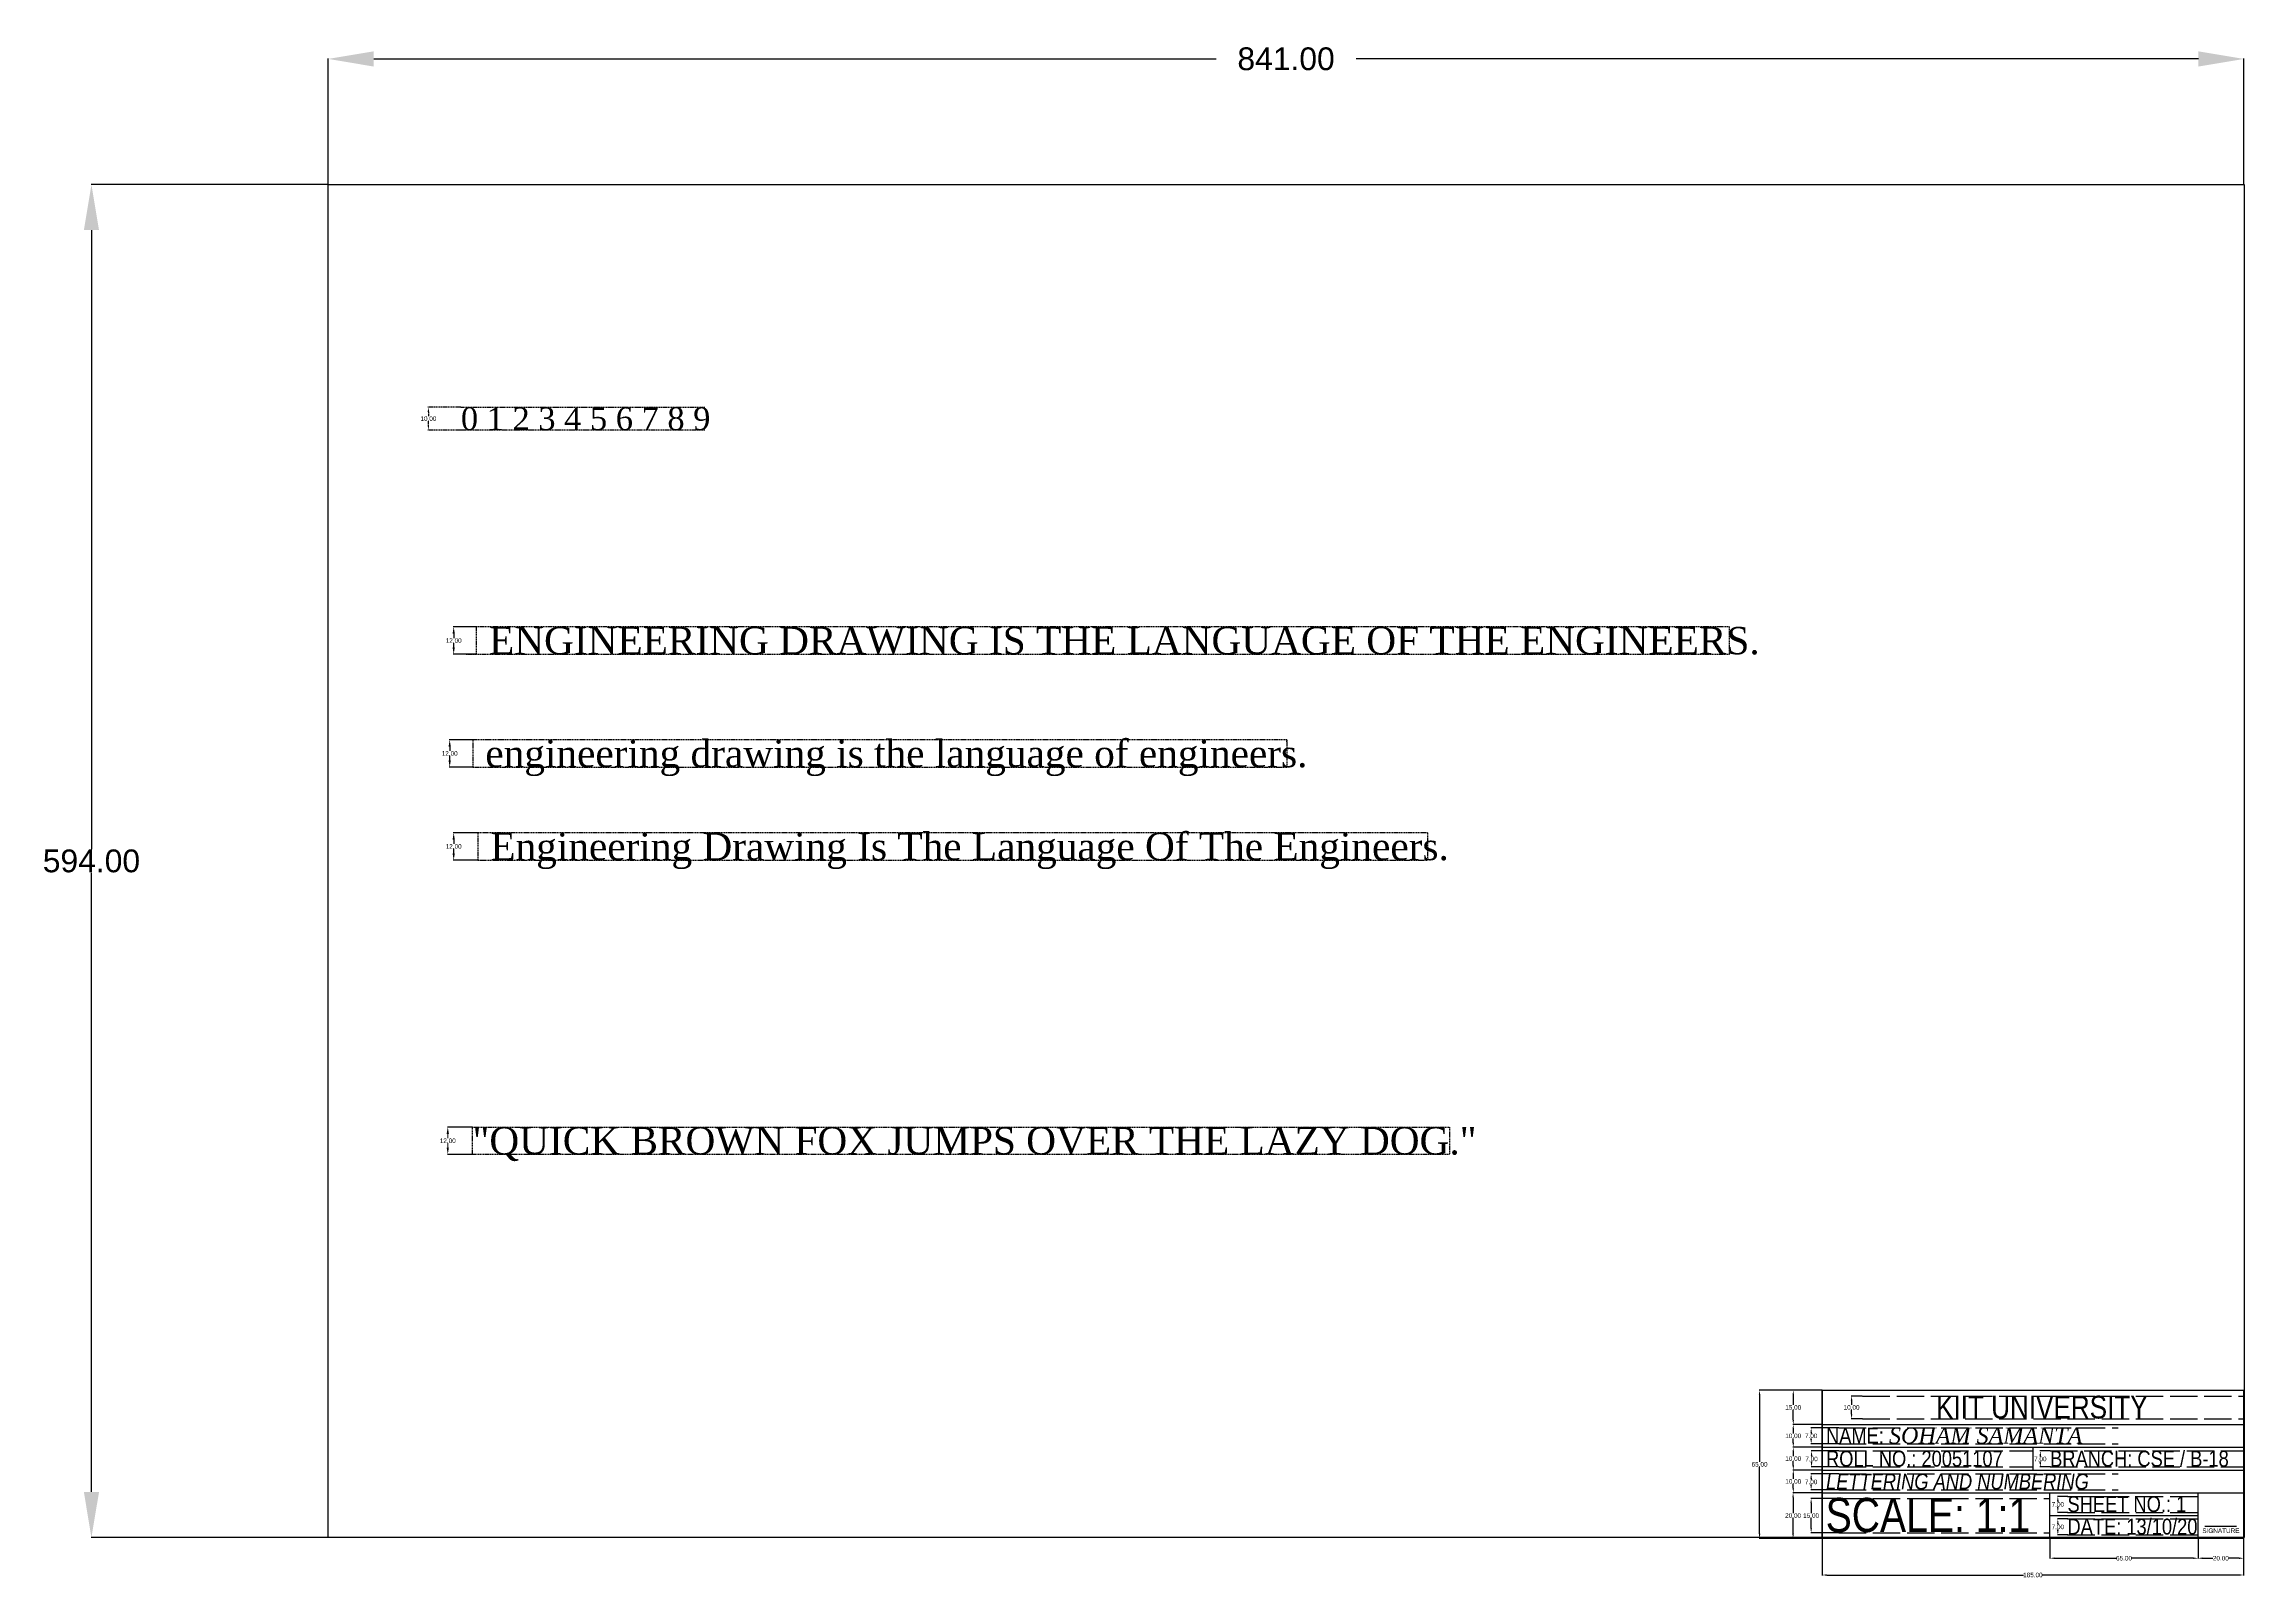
# Model space of a CAD drawing. Header units: inches. Extents: x -117 to 848, y -590 to 84.
import ezdxf

# ---------------------------------------------------------------- set-up
doc = ezdxf.new("R2010")
doc.units = ezdxf.units.IN
doc.header["$MEASUREMENT"] = 0
doc.linetypes.add('ACAD_ISO02W100', pattern=[15, 12, -3])
doc.linetypes.add('DASHED', pattern=[0.75, 0.5, -0.25])
doc.styles.get("Standard").update_dxf_attribs({"font": 'arial.ttf'})
doc.dimstyles.get("Standard").update_dxf_attribs({"dimtxt": 0.18, "dimasz": 0.18, "dimexe": 0.18, "dimexo": 0.0625, "dimgap": 0.09, "dimtad": 0, "dimtih": 1, "dimtoh": 1, "dimdec": 4, "dimzin": 0, "dimdsep": 46, "dimtxsty": 'Standard', "dimcen": 0.09, "dimadec": 0, "dimazin": 0, "dimtfac": 1, "dimtdec": 4, "dimtofl": 0, "dimtmove": 0, "dimatfit": 3, "dimfxl": 1, "dimtolj": 1, "dimtzin": 0, "dimarcsym": 0})

# ---------------------------------------------------------------- blocks, each defined once
blk = doc.blocks.new('*D1')
at = {"color": 0, "lineweight": -2, "transparency": 16777216}
for p, q in [((70.87, -221.7), (60.6, -221.7)), ((60.78, -224.7), (60.78, -226.58)), ((60.78, -230.7), (60.78, -228.81)), ((70.87, -233.7), (60.6, -233.7))]:
    blk.add_line(p, q, dxfattribs=at)
at = {"color": 0, "transparency": 16777216}
for points in [[(60.28, -224.7), (61.28, -224.7), (60.78, -221.7)], [(60.28, -230.7), (61.28, -230.7), (60.78, -233.7)]]:
    blk.add_solid(points, dxfattribs=at)
at = {"layer": 'Defpoints', "color": 0, "transparency": 16777216}
for p in [(70.94, -221.7), (60.78, -233.7), (70.94, -233.7)]:
    blk.add_point(p, dxfattribs=at)
at = {"color": 0, "transparency": 16777216, "insert": (60.78, -227.7), "char_height": 2, "attachment_point": 5}
blk.add_mtext('\\A1;12.00', dxfattribs=at)
blk = doc.blocks.new('*D2')
at = {"color": 0, "lineweight": -2, "transparency": 16777216}
for p, q in [((73.06, -262.52), (62.35, -262.52)), ((62.53, -265.52), (62.53, -267.41)), ((62.53, -271.52), (62.53, -269.63)), ((73.06, -274.52), (62.35, -274.52))]:
    blk.add_line(p, q, dxfattribs=at)
at = {"color": 0, "transparency": 16777216}
for points in [[(62.03, -265.52), (63.03, -265.52), (62.53, -262.52)], [(62.03, -271.52), (63.03, -271.52), (62.53, -274.52)]]:
    blk.add_solid(points, dxfattribs=at)
at = {"layer": 'Defpoints', "color": 0, "transparency": 16777216}
for p in [(73.13, -262.52), (62.53, -274.52), (73.13, -274.52)]:
    blk.add_point(p, dxfattribs=at)
at = {"color": 0, "transparency": 16777216, "insert": (62.53, -268.52), "char_height": 2, "attachment_point": 5}
blk.add_mtext('\\A1;12.00', dxfattribs=at)
blk = doc.blocks.new('*D3')
at = {"color": 0, "lineweight": -2, "transparency": 16777216}
for p, q in [((72.4, -172.13), (62.35, -172.13)), ((62.53, -175.13), (62.53, -177.01)), ((62.53, -181.13), (62.53, -179.24)), ((72.4, -184.13), (62.35, -184.13))]:
    blk.add_line(p, q, dxfattribs=at)
at = {"color": 0, "transparency": 16777216}
for points in [[(62.03, -175.13), (63.03, -175.13), (62.53, -172.13)], [(62.03, -181.13), (63.03, -181.13), (62.53, -184.13)]]:
    blk.add_solid(points, dxfattribs=at)
at = {"layer": 'Defpoints', "color": 0, "transparency": 16777216}
for p in [(72.46, -172.13), (62.53, -184.13), (72.46, -184.13)]:
    blk.add_point(p, dxfattribs=at)
at = {"color": 0, "transparency": 16777216, "insert": (62.53, -178.13), "char_height": 2, "attachment_point": 5}
blk.add_mtext('\\A1;12.00', dxfattribs=at)
blk = doc.blocks.new('*D6')
at = {"color": 0, "linetype": 'Continuous', "lineweight": -2, "transparency": 16777216}
for p, q in [((70.73, -391.75), (59.75, -391.75)), ((70.73, -403.75), (59.75, -403.75))]:
    blk.add_line(p, q, dxfattribs=at)
at = {"color": 0, "linetype": 'Continuous', "lineweight": 13, "transparency": 16777216}
for p, q in [((59.93, -394.75), (59.93, -396.64)), ((59.93, -400.75), (59.93, -398.86))]:
    blk.add_line(p, q, dxfattribs=at)
at = {"color": 0, "linetype": 'Continuous', "transparency": 16777216}
for points in [[(59.43, -394.75), (60.43, -394.75), (59.93, -391.75)], [(59.43, -400.75), (60.43, -400.75), (59.93, -403.75)]]:
    blk.add_solid(points, dxfattribs=at)
at = {"layer": 'Defpoints', "color": 0, "linetype": 'Continuous', "transparency": 16777216}
for p in [(59.93, -391.75), (70.79, -391.75), (70.79, -403.75)]:
    blk.add_point(p, dxfattribs=at)
at = {"color": 0, "linetype": 'Continuous', "transparency": 16777216, "insert": (59.93, -397.75), "char_height": 2, "attachment_point": 5}
blk.add_mtext('\\A1;12.00', dxfattribs=at)
blk = doc.blocks.new('*D7')
at = {"color": 0, "linetype": 'DASHED', "lineweight": -2, "transparency": 16777216}
for p, q in [((65.64, -75.7), (51.25, -75.7)), ((65.64, -85.7), (51.25, -85.7)), ((51.43, -77.7), (51.43, -79.59)), ((51.43, -83.7), (51.43, -81.81))]:
    blk.add_line(p, q, dxfattribs=at)
at = {"color": 0, "linetype": 'DASHED', "transparency": 16777216}
for points in [[(51.1, -77.7), (51.76, -77.7), (51.43, -75.7)], [(51.1, -83.7), (51.76, -83.7), (51.43, -85.7)]]:
    blk.add_solid(points, dxfattribs=at)
at = {"layer": 'Defpoints', "color": 0, "linetype": 'DASHED', "transparency": 16777216}
for p in [(51.43, -75.7), (65.71, -75.7), (65.71, -85.7)]:
    blk.add_point(p, dxfattribs=at)
at = {"color": 0, "linetype": 'DASHED', "transparency": 16777216, "insert": (51.43, -80.7), "char_height": 2, "attachment_point": 5}
blk.add_mtext('\\A1;10.00', dxfattribs=at)
blk = doc.blocks.new('*D8')
at = {"color": 0, "lineweight": -2, "transparency": 16777216}
for p, q in [((7.41, 22.14), (7.41, 77.43)), ((848.41, 22.14), (848.41, 77.43)), ((27.41, 77.25), (397.17, 77.25)), ((828.41, 77.25), (458.66, 77.25))]:
    blk.add_line(p, q, dxfattribs=at)
at = {"color": 0, "transparency": 16777216}
for points in [[(27.41, 80.58), (27.41, 73.91), (7.41, 77.25)], [(828.41, 80.58), (828.41, 73.91), (848.41, 77.25)]]:
    blk.add_solid(points, dxfattribs=at)
at = {"layer": 'Defpoints', "color": 0, "transparency": 16777216}
for p in [(848.41, 77.25), (7.41, 22.07), (848.41, 22.07)]:
    blk.add_point(p, dxfattribs=at)
at = {"color": 0, "transparency": 16777216, "insert": (427.91, 77.25), "char_height": 10, "attachment_point": 5}
blk.add_mtext('\\A1;841.00', dxfattribs=at)
blk = doc.blocks.new('*D9')
at = {"color": 0, "lineweight": -2, "transparency": 16777216}
for p, q in [((7.35, 22.07), (-96.67, 22.07)), ((-96.49, 2.07), (-96.49, -269.73)), ((-96.49, -551.93), (-96.49, -280.12)), ((7.35, -571.93), (-96.67, -571.93))]:
    blk.add_line(p, q, dxfattribs=at)
at = {"color": 0, "transparency": 16777216}
for points in [[(-99.82, 2.07), (-93.15, 2.07), (-96.49, 22.07)], [(-99.82, -551.93), (-93.15, -551.93), (-96.49, -571.93)]]:
    blk.add_solid(points, dxfattribs=at)
at = {"layer": 'Defpoints', "color": 0, "transparency": 16777216}
for p in [(7.41, 22.07), (-96.49, -571.93), (7.41, -571.93)]:
    blk.add_point(p, dxfattribs=at)
at = {"color": 0, "transparency": 16777216, "insert": (-96.49, -274.93), "char_height": 10, "attachment_point": 5}
blk.add_mtext('\\A1;594.00', dxfattribs=at)
blk = doc.blocks.new('*D10')
at = {"color": 0, "lineweight": -2, "transparency": 16777216}
for p, q in [((680.79, -509.82), (675.98, -509.82)), ((676.16, -511.82), (676.16, -513.71)), ((680.95, -519.82), (675.98, -519.82)), ((676.16, -517.82), (676.16, -515.93))]:
    blk.add_line(p, q, dxfattribs=at)
at = {"color": 0, "transparency": 16777216}
for points in [[(675.82, -511.82), (676.49, -511.82), (676.16, -509.82)], [(675.82, -517.82), (676.49, -517.82), (676.16, -519.82)]]:
    blk.add_solid(points, dxfattribs=at)
at = {"layer": 'Defpoints', "color": 0, "transparency": 16777216}
for p in [(680.85, -509.82), (676.16, -519.82), (681.02, -519.82)]:
    blk.add_point(p, dxfattribs=at)
at = {"color": 0, "transparency": 16777216, "insert": (676.16, -514.82), "char_height": 2, "attachment_point": 5}
blk.add_mtext('\\A1;10.00', dxfattribs=at)
blk = doc.blocks.new('*D18')
at = {"color": 0, "lineweight": -2, "transparency": 16777216}
for p, q in [((663.18, -507.32), (650.37, -507.32)), ((650.55, -509.32), (650.55, -513.71)), ((650.55, -520.32), (650.55, -515.93)), ((663.18, -522.32), (650.37, -522.32))]:
    blk.add_line(p, q, dxfattribs=at)
at = {"color": 0, "transparency": 16777216}
for points in [[(650.22, -509.32), (650.89, -509.32), (650.55, -507.32)], [(650.22, -520.32), (650.89, -520.32), (650.55, -522.32)]]:
    blk.add_solid(points, dxfattribs=at)
at = {"layer": 'Defpoints', "color": 0, "transparency": 16777216}
for p in [(663.24, -507.32), (650.55, -522.32), (663.24, -522.32)]:
    blk.add_point(p, dxfattribs=at)
at = {"color": 0, "transparency": 16777216, "insert": (650.55, -514.82), "char_height": 2, "attachment_point": 5}
blk.add_mtext('\\A1;15.00', dxfattribs=at)
blk = doc.blocks.new('*D19')
at = {"color": 0, "lineweight": -2, "transparency": 16777216}
for p, q in [((663.18, -522.32), (650.37, -522.32)), ((650.55, -524.32), (650.55, -526.21)), ((650.55, -530.32), (650.55, -528.43)), ((663.18, -532.32), (650.37, -532.32))]:
    blk.add_line(p, q, dxfattribs=at)
at = {"color": 0, "transparency": 16777216}
for points in [[(650.22, -524.32), (650.89, -524.32), (650.55, -522.32)], [(650.22, -530.32), (650.89, -530.32), (650.55, -532.32)]]:
    blk.add_solid(points, dxfattribs=at)
at = {"layer": 'Defpoints', "color": 0, "transparency": 16777216}
for p in [(663.24, -522.32), (650.55, -532.32), (663.24, -532.32)]:
    blk.add_point(p, dxfattribs=at)
at = {"color": 0, "transparency": 16777216, "insert": (650.55, -527.32), "char_height": 2, "attachment_point": 5}
blk.add_mtext('\\A1;10.00', dxfattribs=at)
blk = doc.blocks.new('*D20')
at = {"color": 0, "lineweight": -2, "transparency": 16777216}
for p, q in [((663.18, -532.32), (650.38, -532.32)), ((650.56, -534.32), (650.56, -536.21)), ((650.56, -540.32), (650.56, -538.43)), ((663.18, -542.32), (650.38, -542.32))]:
    blk.add_line(p, q, dxfattribs=at)
at = {"color": 0, "transparency": 16777216}
for points in [[(650.23, -534.32), (650.89, -534.32), (650.56, -532.32)], [(650.23, -540.32), (650.89, -540.32), (650.56, -542.32)]]:
    blk.add_solid(points, dxfattribs=at)
at = {"layer": 'Defpoints', "color": 0, "transparency": 16777216}
for p in [(663.24, -532.32), (650.56, -542.32), (663.24, -542.32)]:
    blk.add_point(p, dxfattribs=at)
at = {"color": 0, "transparency": 16777216, "insert": (650.56, -537.32), "char_height": 2, "attachment_point": 5}
blk.add_mtext('\\A1;10.00', dxfattribs=at)
blk = doc.blocks.new('*D21')
at = {"color": 0, "lineweight": -2, "transparency": 16777216}
for p, q in [((663.18, -542.32), (650.38, -542.32)), ((650.56, -544.32), (650.56, -546.21)), ((650.56, -550.32), (650.56, -548.43)), ((663.18, -552.32), (650.38, -552.32))]:
    blk.add_line(p, q, dxfattribs=at)
at = {"color": 0, "transparency": 16777216}
for points in [[(650.23, -544.32), (650.89, -544.32), (650.56, -542.32)], [(650.23, -550.32), (650.89, -550.32), (650.56, -552.32)]]:
    blk.add_solid(points, dxfattribs=at)
at = {"layer": 'Defpoints', "color": 0, "transparency": 16777216}
for p in [(663.24, -542.32), (650.56, -552.32), (663.24, -552.32)]:
    blk.add_point(p, dxfattribs=at)
at = {"color": 0, "transparency": 16777216, "insert": (650.56, -547.32), "char_height": 2, "attachment_point": 5}
blk.add_mtext('\\A1;10.00', dxfattribs=at)
blk = doc.blocks.new('*D22')
at = {"color": 0, "lineweight": -2, "transparency": 16777216}
for p, q in [((663.18, -552.32), (650.3, -552.32)), ((650.48, -554.32), (650.48, -561.21)), ((650.48, -570.32), (650.48, -563.43)), ((663.18, -572.32), (650.3, -572.32))]:
    blk.add_line(p, q, dxfattribs=at)
at = {"color": 0, "transparency": 16777216}
for points in [[(650.14, -554.32), (650.81, -554.32), (650.48, -552.32)], [(650.14, -570.32), (650.81, -570.32), (650.48, -572.32)]]:
    blk.add_solid(points, dxfattribs=at)
at = {"layer": 'Defpoints', "color": 0, "transparency": 16777216}
for p in [(663.24, -552.32), (650.48, -572.32), (663.24, -572.32)]:
    blk.add_point(p, dxfattribs=at)
at = {"color": 0, "transparency": 16777216, "insert": (650.48, -562.32), "char_height": 2, "attachment_point": 5}
blk.add_mtext('\\A1;20.00', dxfattribs=at)
blk = doc.blocks.new('*D23')
at = {"color": 0, "lineweight": -2, "transparency": 16777216}
for p, q in [((663.18, -507.32), (635.58, -507.32)), ((635.76, -509.32), (635.76, -538.71)), ((635.76, -570.32), (635.76, -540.93)), ((663.18, -572.32), (635.58, -572.32))]:
    blk.add_line(p, q, dxfattribs=at)
at = {"color": 0, "transparency": 16777216}
for points in [[(635.42, -509.32), (636.09, -509.32), (635.76, -507.32)], [(635.42, -570.32), (636.09, -570.32), (635.76, -572.32)]]:
    blk.add_solid(points, dxfattribs=at)
at = {"layer": 'Defpoints', "color": 0, "transparency": 16777216}
for p in [(663.24, -507.32), (635.76, -572.32), (663.24, -572.32)]:
    blk.add_point(p, dxfattribs=at)
at = {"color": 0, "transparency": 16777216, "insert": (635.76, -539.82), "char_height": 2, "attachment_point": 5}
blk.add_mtext('\\A1;65.00', dxfattribs=at)
blk = doc.blocks.new('*D11')
at = {"color": 0, "lineweight": -2, "transparency": 16777216}
for p, q in [((670.53, -523.82), (658.24, -523.82)), ((670.69, -530.82), (658.24, -530.82)), ((658.42, -525.82), (658.42, -526.21)), ((658.42, -528.82), (658.42, -528.43))]:
    blk.add_line(p, q, dxfattribs=at)
at = {"color": 0, "transparency": 16777216}
for points in [[(658.08, -525.82), (658.75, -525.82), (658.42, -523.82)], [(658.08, -528.82), (658.75, -528.82), (658.42, -530.82)]]:
    blk.add_solid(points, dxfattribs=at)
at = {"layer": 'Defpoints', "color": 0, "transparency": 16777216}
for p in [(658.42, -530.82), (670.59, -523.82), (670.75, -530.82)]:
    blk.add_point(p, dxfattribs=at)
at = {"color": 0, "transparency": 16777216, "insert": (658.42, -527.32), "char_height": 2, "attachment_point": 5}
blk.add_mtext('\\A1;7.00', dxfattribs=at)
blk = doc.blocks.new('*D12')
at = {"color": 0, "lineweight": -2, "transparency": 16777216}
for p, q in [((670.53, -544.05), (658.22, -544.05)), ((658.4, -546.05), (658.4, -546.43)), ((658.4, -549.05), (658.4, -548.66)), ((670.69, -551.05), (658.22, -551.05))]:
    blk.add_line(p, q, dxfattribs=at)
at = {"color": 0, "transparency": 16777216}
for points in [[(658.07, -546.05), (658.74, -546.05), (658.4, -544.05)], [(658.07, -549.05), (658.74, -549.05), (658.4, -551.05)]]:
    blk.add_solid(points, dxfattribs=at)
at = {"layer": 'Defpoints', "color": 0, "transparency": 16777216}
for p in [(670.59, -544.05), (658.4, -551.05), (670.75, -551.05)]:
    blk.add_point(p, dxfattribs=at)
at = {"color": 0, "transparency": 16777216, "insert": (658.4, -547.55), "char_height": 2, "attachment_point": 5}
blk.add_mtext('\\A1;7.00', dxfattribs=at)
blk = doc.blocks.new('*D13')
at = {"color": 0, "lineweight": -2, "transparency": 16777216}
for p, q in [((670.53, -533.96), (658.4, -533.96)), ((658.58, -535.96), (658.58, -536.34)), ((658.58, -538.96), (658.58, -538.57)), ((670.69, -540.96), (658.4, -540.96))]:
    blk.add_line(p, q, dxfattribs=at)
at = {"color": 0, "transparency": 16777216}
for points in [[(658.25, -535.96), (658.92, -535.96), (658.58, -533.96)], [(658.25, -538.96), (658.92, -538.96), (658.58, -540.96)]]:
    blk.add_solid(points, dxfattribs=at)
at = {"layer": 'Defpoints', "color": 0, "transparency": 16777216}
for p in [(670.59, -533.96), (658.58, -540.96), (670.75, -540.96)]:
    blk.add_point(p, dxfattribs=at)
at = {"color": 0, "transparency": 16777216, "insert": (658.58, -537.46), "char_height": 2, "attachment_point": 5}
blk.add_mtext('\\A1;7.00', dxfattribs=at)
blk = doc.blocks.new('*D14')
at = {"color": 0, "lineweight": -2, "transparency": 16777216}
for p, q in [((763.39, -533.96), (758.83, -533.96)), ((759.01, -535.96), (759.01, -536.34)), ((759.01, -538.96), (759.01, -538.57)), ((763.42, -540.96), (758.83, -540.96))]:
    blk.add_line(p, q, dxfattribs=at)
at = {"color": 0, "transparency": 16777216}
for points in [[(758.68, -535.96), (759.34, -535.96), (759.01, -533.96)], [(758.68, -538.96), (759.34, -538.96), (759.01, -540.96)]]:
    blk.add_solid(points, dxfattribs=at)
at = {"layer": 'Defpoints', "color": 0, "transparency": 16777216}
for p in [(763.45, -533.96), (759.01, -540.96), (763.48, -540.96)]:
    blk.add_point(p, dxfattribs=at)
at = {"color": 0, "transparency": 16777216, "insert": (759.01, -537.46), "char_height": 2, "attachment_point": 5}
blk.add_mtext('\\A1;7.00', dxfattribs=at)
blk = doc.blocks.new('*D15')
at = {"color": 0, "lineweight": -2, "transparency": 16777216}
for p, q in [((670.48, -554.82), (658.22, -554.82)), ((658.4, -556.82), (658.4, -561.21)), ((658.4, -567.82), (658.4, -563.43)), ((670.48, -569.82), (658.22, -569.82))]:
    blk.add_line(p, q, dxfattribs=at)
at = {"color": 0, "transparency": 16777216}
for points in [[(658.07, -556.82), (658.74, -556.82), (658.4, -554.82)], [(658.07, -567.82), (658.74, -567.82), (658.4, -569.82)]]:
    blk.add_solid(points, dxfattribs=at)
at = {"layer": 'Defpoints', "color": 0, "transparency": 16777216}
for p in [(670.54, -554.82), (658.4, -569.82), (670.54, -569.82)]:
    blk.add_point(p, dxfattribs=at)
at = {"color": 0, "transparency": 16777216, "insert": (658.4, -562.32), "char_height": 2, "attachment_point": 5}
blk.add_mtext('\\A1;15.00', dxfattribs=at)
blk = doc.blocks.new('*D16')
at = {"color": 0, "lineweight": -2, "transparency": 16777216}
for p, q in [((771.07, -553.9), (766.51, -553.9)), ((766.69, -555.9), (766.69, -556.29)), ((766.69, -558.9), (766.69, -558.51)), ((771.1, -560.9), (766.51, -560.9))]:
    blk.add_line(p, q, dxfattribs=at)
at = {"color": 0, "transparency": 16777216}
for points in [[(766.35, -555.9), (767.02, -555.9), (766.69, -553.9)], [(766.35, -558.9), (767.02, -558.9), (766.69, -560.9)]]:
    blk.add_solid(points, dxfattribs=at)
at = {"layer": 'Defpoints', "color": 0, "transparency": 16777216}
for p in [(771.13, -553.9), (766.69, -560.9), (771.16, -560.9)]:
    blk.add_point(p, dxfattribs=at)
at = {"color": 0, "transparency": 16777216, "insert": (766.69, -557.4), "char_height": 2, "attachment_point": 5}
blk.add_mtext('\\A1;7.00', dxfattribs=at)
blk = doc.blocks.new('*D17')
at = {"color": 0, "lineweight": -2, "transparency": 16777216}
for p, q in [((771.07, -563.8), (766.51, -563.8)), ((766.69, -565.8), (766.69, -566.19)), ((766.69, -568.8), (766.69, -568.41)), ((771.1, -570.8), (766.51, -570.8))]:
    blk.add_line(p, q, dxfattribs=at)
at = {"color": 0, "transparency": 16777216}
for points in [[(766.35, -565.8), (767.02, -565.8), (766.69, -563.8)], [(766.35, -568.8), (767.02, -568.8), (766.69, -570.8)]]:
    blk.add_solid(points, dxfattribs=at)
at = {"layer": 'Defpoints', "color": 0, "transparency": 16777216}
for p in [(771.13, -563.8), (766.69, -570.8), (771.16, -570.8)]:
    blk.add_point(p, dxfattribs=at)
at = {"color": 0, "transparency": 16777216, "insert": (766.69, -567.3), "char_height": 2, "attachment_point": 5}
blk.add_mtext('\\A1;7.00', dxfattribs=at)
blk = doc.blocks.new('*D24')
at = {"color": 0, "lineweight": -2, "transparency": 16777216}
for p, q in [((663.24, -572.38), (663.24, -588.59)), ((848.24, -572.38), (848.24, -588.59)), ((665.24, -588.41), (751.6, -588.41)), ((846.24, -588.41), (759.89, -588.41))]:
    blk.add_line(p, q, dxfattribs=at)
at = {"color": 0, "transparency": 16777216}
for points in [[(665.24, -588.08), (665.24, -588.75), (663.24, -588.41)], [(846.24, -588.08), (846.24, -588.75), (848.24, -588.41)]]:
    blk.add_solid(points, dxfattribs=at)
at = {"layer": 'Defpoints', "color": 0, "transparency": 16777216}
for p in [(663.24, -572.32), (848.24, -572.32), (848.24, -588.41)]:
    blk.add_point(p, dxfattribs=at)
at = {"color": 0, "transparency": 16777216, "insert": (755.74, -588.41), "char_height": 2, "attachment_point": 5}
blk.add_mtext('\\A1;185.00', dxfattribs=at)
blk = doc.blocks.new('*D25')
at = {"color": 0, "lineweight": -2, "transparency": 16777216}
for p, q in [((763.24, -572.38), (763.24, -581.23)), ((828.24, -572.38), (828.24, -581.23)), ((765.24, -581.05), (792.28, -581.05)), ((826.24, -581.05), (799.21, -581.05))]:
    blk.add_line(p, q, dxfattribs=at)
at = {"color": 0, "transparency": 16777216}
for points in [[(765.24, -580.71), (765.24, -581.38), (763.24, -581.05)], [(826.24, -580.71), (826.24, -581.38), (828.24, -581.05)]]:
    blk.add_solid(points, dxfattribs=at)
at = {"layer": 'Defpoints', "color": 0, "transparency": 16777216}
for p in [(763.24, -572.32), (828.24, -572.32), (828.24, -581.05)]:
    blk.add_point(p, dxfattribs=at)
at = {"color": 0, "transparency": 16777216, "insert": (795.74, -581.05), "char_height": 2, "attachment_point": 5}
blk.add_mtext('\\A1;65.00', dxfattribs=at)
blk = doc.blocks.new('*D26')
at = {"color": 0, "lineweight": -2, "transparency": 16777216}
for p, q in [((828.24, -572.38), (828.24, -581.23)), ((848.24, -572.38), (848.24, -581.23)), ((830.24, -581.05), (834.76, -581.05)), ((846.24, -581.05), (841.72, -581.05))]:
    blk.add_line(p, q, dxfattribs=at)
at = {"color": 0, "transparency": 16777216}
for points in [[(830.24, -580.71), (830.24, -581.38), (828.24, -581.05)], [(846.24, -580.71), (846.24, -581.38), (848.24, -581.05)]]:
    blk.add_solid(points, dxfattribs=at)
at = {"layer": 'Defpoints', "color": 0, "transparency": 16777216}
for p in [(828.24, -572.32), (848.24, -572.32), (848.24, -581.05)]:
    blk.add_point(p, dxfattribs=at)
at = {"color": 0, "transparency": 16777216, "insert": (838.24, -581.05), "char_height": 2, "attachment_point": 5}
blk.add_mtext('\\A1;20.00', dxfattribs=at)

msp = doc.modelspace()

# ---------------------------------------------------------------- linework, layer by layer
at = {"color": 85, "linetype": 'DASHED', "true_color": 0x58ba48}
for p, q in [((72.458, -172.125), (72.458, -184.125)), ((70.937, -221.695), (70.937, -233.695)), ((428.256, -221.723), (428.256, -233.723)), ((428.317, -222.63), (428.317, -221.696)), ((73.126, -262.518), (73.126, -274.518)), ((489.989, -262.518), (489.989, -274.518))]:
    msp.add_line(p, q, dxfattribs=at)
for p, q in [((663.243, -507.322), (848.243, -507.322)), ((663.243, -572.322), (663.243, -507.322)), ((663.243, -507.322), (663.243, -522.322)), ((848.243, -507.322), (848.243, -572.322)), ((663.243, -522.322), (663.243, -532.322)), ((663.243, -522.322), (848.243, -522.322)), ((663.243, -532.322), (663.243, -542.322)), ((663.243, -532.322), (848.243, -532.322)), ((755.743, -532.322), (755.743, -542.322)), ((663.243, -542.322), (663.243, -552.322)), ((663.243, -542.322), (848.243, -542.322)), ((663.243, -552.322), (663.243, -572.322)), ((663.243, -552.322), (848.243, -552.322)), ((763.243, -572.322), (763.243, -552.322)), ((828.243, -572.322), (828.243, -552.322)), ((763.243, -562.322), (828.243, -562.322)), ((831.166, -567.019), (845.064, -567.019)), ((848.243, -572.322), (663.243, -572.322)), ((828.243, -572.322), (763.243, -572.322)), ((763.243, -572.322), (763.243, -572.322)), ((848.243, -572.322), (828.243, -572.322))]:
    msp.add_line(p, q)
at = {"color": 3, "linetype": 'ACAD_ISO02W100'}
for p, q in [((680.986, -509.822), (848.243, -509.822)), ((680.986, -519.822), (848.243, -519.822)), ((670.538, -523.821), (793.159, -523.821)), ((670.538, -530.822), (793.159, -530.822)), ((670.538, -533.955), (755.743, -533.955)), ((763.256, -533.955), (848.243, -533.955)), ((670.538, -540.956), (755.743, -540.956)), ((670.538, -544.044), (793.159, -544.044)), ((763.256, -540.956), (848.243, -540.956)), ((670.538, -551.045), (793.159, -551.045)), ((670.538, -554.822), (763.243, -554.822)), ((770.933, -553.898), (828.243, -553.898)), ((770.933, -560.899), (828.243, -560.899)), ((770.933, -563.796), (828.243, -563.796)), ((670.538, -569.822), (763.243, -569.822)), ((770.933, -570.797), (828.243, -570.797))]:
    msp.add_line(p, q, dxfattribs=at)
msp.add_lwpolyline([(7.413, 22.074), (848.413, 22.074), (848.413, -571.926), (7.413, -571.926)], close=True)
at = {"color": 3, "linetype": 'DASHED'}
for points in [[(65.707, -75.702), (172.837, -75.702)], [(172.837, -85.702), (65.707, -85.702)]]:
    msp.add_lwpolyline(points, dxfattribs=at)
at = {"color": 114, "linetype": 'DASHED', "true_color": 0x139b48}
for points in [[(68.014, -184.126), (622.625, -184.126), (622.625, -172.126), (68.019, -172.126)], [(428.317, -221.696), (70.937, -221.696)], [(70.933, -233.696), (428.256, -233.696)], [(489.989, -262.518), (73.126, -262.518)], [(73.121, -274.518), (489.989, -274.518)]]:
    msp.add_lwpolyline(points, dxfattribs=at)
at = {"color": 85, "linetype": 'DASHED', "true_color": 0x58ba48}
msp.add_lwpolyline([(70.789, -391.752), (499.727, -391.752), (499.727, -403.752), (70.789, -403.752)], close=True, dxfattribs=at)

# ---------------------------------------------------------------- texts
at = {"color": 3, "linetype": 'DASHED', "insert": (65.706, -75.707), "char_height": 10, "attachment_point": 1}
msp.add_mtext_dynamic_manual_height_columns('{\\fTimes New Roman|b0|i0|c0|p18;\\C7;0 1 2 3 4 5 6 7 8 9}', width=150.00059, gutter_width=1, heights=[0], dxfattribs=at)
for s, width, heights, insert, char_height, attachment_point in [('\\pxt12;{\\fTimes New Roman|b0|i0|c0|p18;      ENGINEERING DRAWING IS THE LANGUAGE OF THE ENGINEERS.}', 574.34095, [12.277], (50.849, -172.136), 12, 1), ('\\pxt12;{\\fTimes New Roman|b0|i0|c0|p18;     engineering drawing is the language of engineers.}', 581.0225, [12.277], (53.768, -221.707), 12, 1), ('\\pxt12;{\\fTimes New Roman|b0|i0|c0|p18;     Engineering Drawing Is The Language Of The Engineers.}', 581.0225, [12.277], (55.956, -262.529), 12, 1), ('{\\fArial Narrow|b0|i0|c0|p34;\\C256;\\c16777215;KIIT UNIVERSITY}', 136.19327, [0], (759.681, -514.777), 10, 5), ('{\\fArial Narrow|b0|i0|c0|p34;NAME: \\fTimes New Roman|b0|i1|c0|p18;SOHAM SAMANTA}', 111.42363, [0], (664.943, -523.688), 7, 1), ('{\\fArial Narrow|b0|i0|c0|p34;ROLL NO.: 20051107}', 111.42363, [0], (664.943, -533.822), 7, 1), ('{\\fArial Narrow|b0|i0|c0|p34;BRANCH: CSE / B-18}', 111.42363, [0], (763.317, -533.822), 7, 1), ('{\\fArial Narrow|b0|i1|c0|p34;LETTERING AND NUMBERING}', 134.6086, [0], (664.943, -543.863), 7, 1), ('{\\fArial Narrow|b0|i0|c0|p34;SCALE: 1:1}', 111.42363, [0], (664.777, -554.556), 15, 1), ('{\\fArial Narrow|b0|i0|c0|p34;SHEET NO.: 1}', 111.42363, [0], (770.933, -553.765), 7, 1), ('{\\fArial Narrow|b0|i0|c0|p34;DATE: 13/10/20}', 111.42363, [0], (770.933, -563.663), 7, 1), ('SIGNATURE', 16.82243, [0], (830.128, -567.961), 2, 1)]:
    msp.add_mtext_dynamic_manual_height_columns(s, width=width, gutter_width=1, heights=heights, dxfattribs=dict(insert=insert, char_height=char_height, attachment_point=attachment_point))
at = {"color": 240, "linetype": 'Continuous', "true_color": 0xed1f24, "insert": (70.789, -391.75), "char_height": 12, "attachment_point": 1}
msp.add_mtext_dynamic_manual_height_columns('{\\fTimes New Roman|b0|i0|c0|p18;\\C256;\\c16777215;"QUICK BROWN FOX JUMPS OVER THE LAZY DOG."}', width=430.75028, gutter_width=1, heights=[0], dxfattribs=at)

# ---------------------------------------------------------------- dimensions: what is measured, and where the dimension line sits
at = {"color": 1}
for base, p1, p2, override, picture, middle in [((848.413, 77.247), (7.413, 22.074), (848.413, 22.074), {"dimtxt": 10, "dimasz": 20, "dimgap": 10, "dimdec": 2}, '*D8', (427.913, 77.247)), ((848.243, -588.415), (663.243, -572.322), (848.243, -572.322), {"dimtxt": 2, "dimasz": 2, "dimdec": 2}, '*D24', (755.743, -588.415)), ((828.243, -581.047), (763.243, -572.322), (828.243, -572.322), {"dimtxt": 2, "dimasz": 2, "dimdec": 2}, '*D25', (795.743, -581.047)), ((848.243, -581.047), (828.243, -572.322), (848.243, -572.322), {"dimtxt": 2, "dimasz": 2, "dimdec": 2}, '*D26', (838.243, -581.047))]:
    dim = msp.add_linear_dim(base=base, p1=p1, p2=p2, dimstyle='Standard', override=override, dxfattribs=at)
    dim.commit()
    dim.dimension.update_dxf_attribs({"geometry": picture, "text_midpoint": middle})
for base, p1, p2, override, picture, middle in [((-96.488, -571.926), (7.413, 22.074), (7.413, -571.926), {"dimtxt": 10, "dimasz": 20, "dimdec": 2}, '*D9', (-96.488, -274.926)), ((635.758, -572.322), (663.243, -507.322), (663.243, -572.322), {"dimtxt": 2, "dimasz": 2, "dimdec": 2}, '*D23', (635.758, -539.822)), ((650.552, -522.322), (663.243, -507.322), (663.243, -522.322), {"dimtxt": 2, "dimasz": 2, "dimdec": 2}, '*D18', (650.552, -514.822)), ((676.155, -519.822), (680.852, -509.822), (681.015, -519.822), {"dimtxt": 2, "dimasz": 2, "dimdec": 2, "dimrnd": 0}, '*D10', (676.155, -514.822)), ((650.552, -532.322), (663.243, -522.322), (663.243, -532.322), {"dimtxt": 2, "dimasz": 2, "dimdec": 2}, '*D19', (650.552, -527.322)), ((658.418, -530.822), (670.592, -523.822), (670.753, -530.822), {"dimtxt": 2, "dimasz": 2, "dimdec": 2}, '*D11', (658.418, -527.322)), ((650.559, -542.322), (663.243, -532.322), (663.243, -542.322), {"dimtxt": 2, "dimasz": 2, "dimdec": 2}, '*D20', (650.559, -537.322)), ((658.583, -540.956), (670.592, -533.956), (670.753, -540.956), {"dimtxt": 2, "dimasz": 2, "dimdec": 2}, '*D13', (658.583, -537.456)), ((759.01, -540.956), (763.451, -533.956), (763.483, -540.956), {"dimtxt": 2, "dimasz": 2, "dimdec": 2}, '*D14', (759.01, -537.456)), ((650.559, -552.322), (663.243, -542.322), (663.243, -552.322), {"dimtxt": 2, "dimasz": 2, "dimdec": 2}, '*D21', (650.559, -547.322)), ((658.403, -551.045), (670.592, -544.045), (670.753, -551.045), {"dimtxt": 2, "dimasz": 2, "dimdec": 2}, '*D12', (658.403, -547.545)), ((650.477, -572.322), (663.243, -552.322), (663.243, -572.322), {"dimtxt": 2, "dimasz": 2, "dimdec": 2}, '*D22', (650.477, -562.322)), ((658.403, -569.822), (670.538, -554.822), (670.538, -569.822), {"dimtxt": 2, "dimasz": 2, "dimdec": 2}, '*D15', (658.403, -562.322)), ((766.686, -560.899), (771.128, -553.899), (771.16, -560.899), {"dimtxt": 2, "dimasz": 2, "dimdec": 2}, '*D16', (766.686, -557.399)), ((766.686, -570.797), (771.128, -563.797), (771.16, -570.797), {"dimtxt": 2, "dimasz": 2, "dimdec": 2}, '*D17', (766.686, -567.297))]:
    dim = msp.add_linear_dim(base=base, p1=p1, p2=p2, angle=90, dimstyle='Standard', override=override, dxfattribs=at)
    dim.commit()
    dim.dimension.update_dxf_attribs({"geometry": picture, "text_midpoint": middle})
at = {"color": 5, "linetype": 'DASHED'}
dim = msp.add_linear_dim(base=(51.431, -75.702), p1=(65.707, -85.702), p2=(65.707, -75.702), angle=90, dimstyle='Standard', override={"dimtxt": 2, "dimasz": 2, "dimdec": 2}, dxfattribs=at)
dim.commit()
dim.dimension.update_dxf_attribs({"geometry": '*D7', "text_midpoint": (51.431, -80.702)})
at = {"color": 5}
for base, p1, p2, picture, middle in [((62.53, -184.125), (72.458, -172.125), (72.458, -184.125), '*D3', (62.53, -178.125)), ((62.53, -274.518), (73.126, -262.518), (73.126, -274.518), '*D2', (62.53, -268.518))]:
    dim = msp.add_linear_dim(base=base, p1=p1, p2=p2, angle=90, dimstyle='Standard', override={"dimtxt": 2, "dimasz": 3, "dimdec": 2}, dxfattribs=at)
    dim.commit()
    dim.dimension.update_dxf_attribs({"geometry": picture, "text_midpoint": middle, "dimtype": 160})
dim = msp.add_linear_dim(base=(60.777, -233.695), p1=(70.937, -221.695), p2=(70.937, -233.695), angle=90, dimstyle='Standard', override={"dimtxt": 2, "dimasz": 3, "dimdec": 2}, dxfattribs=at)
dim.commit()
dim.dimension.update_dxf_attribs({"geometry": '*D1', "text_midpoint": (60.777, -227.695)})
at = {"color": 5, "linetype": 'Continuous'}
dim = msp.add_linear_dim(base=(59.926, -391.752), p1=(70.789, -403.752), p2=(70.789, -391.752), angle=90, dimstyle='Standard', override={"dimtxt": 2, "dimasz": 3, "dimdec": 2, "dimlwd": 13}, dxfattribs=at)
dim.commit()
dim.dimension.update_dxf_attribs({"geometry": '*D6', "text_midpoint": (59.926, -397.752)})

doc.saveas('drawing.dxf')
